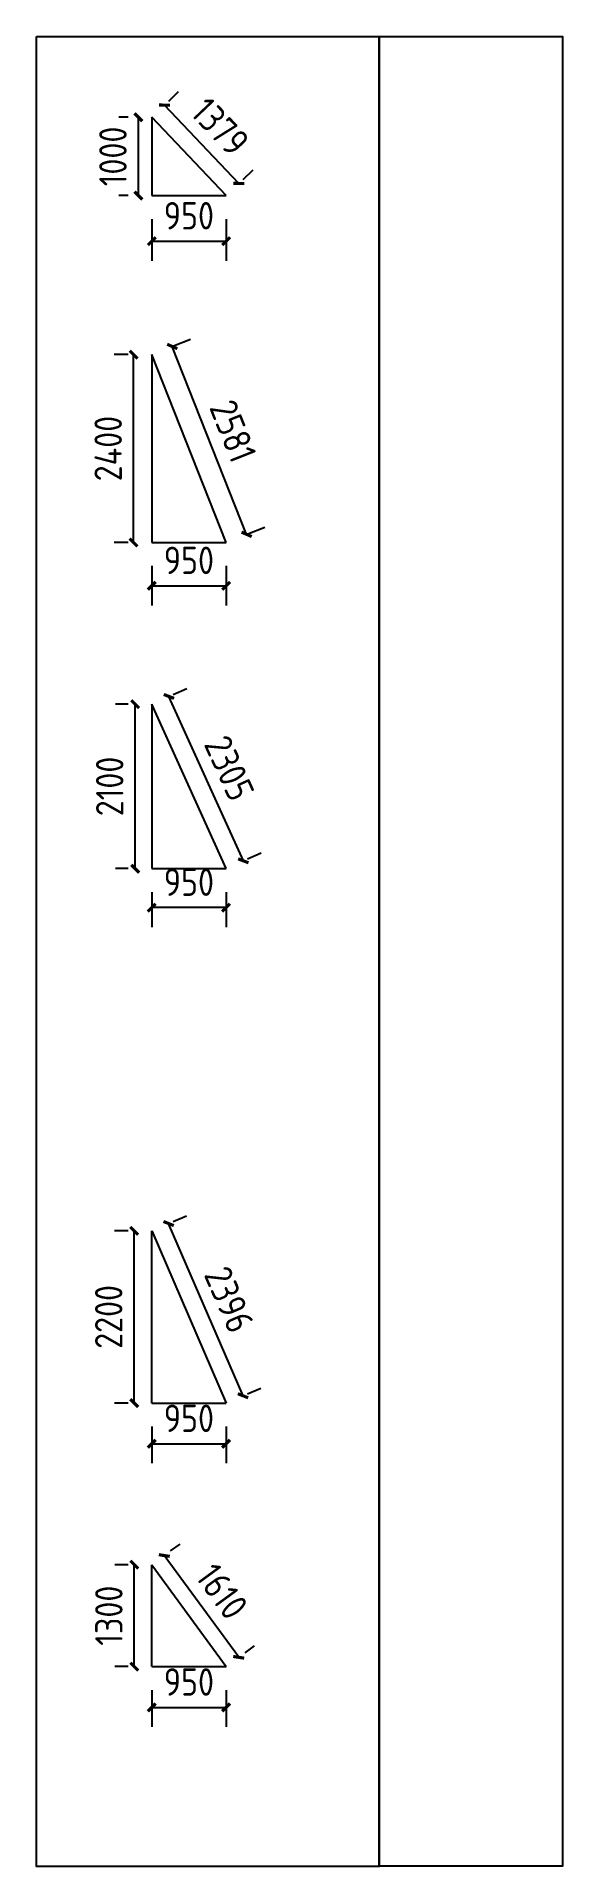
# Model space of a CAD drawing. Extents: x 533809 to 747315, y -17138 to 180511.
# Drawn here: x 650784 to 657498, y 53989 to 77362 of the extents above; entities that cross this region are included whole.
import ezdxf

# ---------------------------------------------------------------- set-up
doc = ezdxf.new("R2010")
doc.units = 0
doc.header["$LTSCALE"] = 1000
doc.header["$MEASUREMENT"] = 0
doc.styles.get("Standard").update_dxf_attribs({"font": 'gbenor.shx', "bigfont": 'gbcbig.shx'})
doc.dimstyles.get("Standard").update_dxf_attribs({"dimscale": 100, "dimtxt": 3.5, "dimasz": 1, "dimexe": 2.5, "dimexo": 3, "dimgap": 1.5, "dimtad": 1, "dimdec": 0, "dimzin": 0, "dimdsep": 46, "dimtxsty": 'Standard', "dimblk": 'ARCHTICK', "dimcen": 0.09, "dimadec": 0, "dimazin": 0, "dimtfac": 1, "dimtdec": 0, "dimtix": 1, "dimtmove": 2, "dimatfit": 3, "dimfxl": 1, "dimtolj": 1, "dimtzin": 0, "dimarcsym": 0})

msp = doc.modelspace()

# ---------------------------------------------------------------- blocks, each defined once
blk = doc.blocks.new('_ArchTick')
at = {"color": 0, "linetype": 'ByBlock', "const_width": 0.4}
blk.add_lwpolyline([(-0.5, -0.5), (0.5, 0.5)], dxfattribs=at)
blk = doc.blocks.new('*D2042')
at = {"color": 0, "lineweight": -2}
for p, q in [((651954, 76332), (651834, 76332)), ((652084, 75332), (652084, 76332)), ((651954, 75332), (651834, 75332))]:
    blk.add_line(p, q, dxfattribs=at)
at = {"layer": 'Defpoints', "color": 0}
for p in [(652084, 76332), (652254, 76332), (652254, 75332)]:
    blk.add_point(p, dxfattribs=at)
at = {"color": 0, "lineweight": -2, "xscale": 100, "yscale": 100, "zscale": 100}
for p, rotation in [((652084, 76332), 90), ((652084, 75332), 270)]:
    blk.add_blockref('_ArchTick', p, dxfattribs=dict(at, rotation=rotation))
at = {"color": 0, "insert": (651759, 75832), "char_height": 350, "attachment_point": 5, "rotation": 90}
blk.add_mtext('\\A1;1000', dxfattribs=at)
blk = doc.blocks.new('*D2043')
at = {"color": 0, "lineweight": -2}
for p, q in [((652254, 75032), (652254, 74499)), ((653204, 75032), (653204, 74499)), ((652254, 74749), (653204, 74749))]:
    blk.add_line(p, q, dxfattribs=at)
at = {"layer": 'Defpoints', "color": 0}
for p in [(652254, 75332), (653204, 75332), (653204, 74749)]:
    blk.add_point(p, dxfattribs=at)
at = {"color": 0, "lineweight": -2, "xscale": 100, "yscale": 100, "zscale": 100, "rotation": 180}
blk.add_blockref('_ArchTick', (652254, 74749), dxfattribs=at)
at = {"color": 0, "lineweight": -2, "xscale": 100, "yscale": 100, "zscale": 100}
blk.add_blockref('_ArchTick', (653204, 74749), dxfattribs=at)
at = {"color": 0, "insert": (652729, 75074), "char_height": 350, "attachment_point": 5}
blk.add_mtext('\\A1;950', dxfattribs=at)
blk = doc.blocks.new('*D2044')
at = {"color": 0, "lineweight": -2}
for p, q in [((653367, 75487), (652417, 76487)), ((652471, 76539), (652598, 76659)), ((653421, 75539), (653548, 75659))]:
    blk.add_line(p, q, dxfattribs=at)
at = {"layer": 'Defpoints', "color": 0}
for p in [(652417, 76487), (652254, 76332), (653204, 75332)]:
    blk.add_point(p, dxfattribs=at)
at = {"color": 0, "lineweight": -2, "xscale": 100, "yscale": 100, "zscale": 100}
for p, rotation in [((652417, 76487), 133.5311992856142), ((653367, 75487), 313.5311992856142)]:
    blk.add_blockref('_ArchTick', p, dxfattribs=dict(at, rotation=rotation))
at = {"color": 0, "insert": (653128, 76211), "char_height": 350, "attachment_point": 5, "rotation": 313.5312}
blk.add_mtext('\\A1;1379', dxfattribs=at)
blk = doc.blocks.new('*D2045')
at = {"color": 0, "lineweight": -2}
for p, q in [((651954, 73300), (651773, 73300)), ((652023, 70900), (652023, 73300)), ((651954, 70900), (651773, 70900))]:
    blk.add_line(p, q, dxfattribs=at)
at = {"layer": 'Defpoints', "color": 0}
for p in [(652023, 73300), (652254, 73300), (652254, 70900)]:
    blk.add_point(p, dxfattribs=at)
at = {"color": 0, "lineweight": -2, "xscale": 100, "yscale": 100, "zscale": 100}
for p, rotation in [((652023, 73300), 90), ((652023, 70900), 270)]:
    blk.add_blockref('_ArchTick', p, dxfattribs=dict(at, rotation=rotation))
at = {"color": 0, "insert": (651698, 72100), "char_height": 350, "attachment_point": 5, "rotation": 90}
blk.add_mtext('\\A1;2400', dxfattribs=at)
blk = doc.blocks.new('*D2046')
at = {"color": 0, "lineweight": -2}
for p, q in [((652254, 70600), (652254, 70097)), ((653204, 70600), (653204, 70097)), ((652254, 70347), (653204, 70347))]:
    blk.add_line(p, q, dxfattribs=at)
at = {"layer": 'Defpoints', "color": 0}
for p in [(652254, 70900), (653204, 70900), (653204, 70347)]:
    blk.add_point(p, dxfattribs=at)
at = {"color": 0, "lineweight": -2, "xscale": 100, "yscale": 100, "zscale": 100, "rotation": 180}
blk.add_blockref('_ArchTick', (652254, 70347), dxfattribs=at)
at = {"color": 0, "lineweight": -2, "xscale": 100, "yscale": 100, "zscale": 100}
blk.add_blockref('_ArchTick', (653204, 70347), dxfattribs=at)
at = {"color": 0, "insert": (652729, 70672), "char_height": 350, "attachment_point": 5}
blk.add_mtext('\\A1;950', dxfattribs=at)
blk = doc.blocks.new('*D2047')
at = {"color": 0, "lineweight": -2}
for p, q in [((653466, 71004), (652516, 73404)), ((652533, 73411), (652748, 73496)), ((653483, 71011), (653698, 71096))]:
    blk.add_line(p, q, dxfattribs=at)
at = {"layer": 'Defpoints', "color": 0}
for p in [(652516, 73404), (652254, 73300), (653204, 70900)]:
    blk.add_point(p, dxfattribs=at)
at = {"color": 0, "lineweight": -2, "xscale": 100, "yscale": 100, "zscale": 100}
for p, rotation in [((652516, 73404), 111.5953104489677), ((653466, 71004), 291.5953104489677)]:
    blk.add_blockref('_ArchTick', p, dxfattribs=dict(at, rotation=rotation))
at = {"color": 0, "insert": (653293, 72323), "char_height": 350, "attachment_point": 5, "rotation": 291.5953}
blk.add_mtext('\\A1;2581', dxfattribs=at)
blk = doc.blocks.new('*D2048')
at = {"color": 0, "lineweight": -2}
for p, q in [((651954, 68834), (651793, 68834)), ((652043, 66734), (652043, 68834)), ((651954, 66734), (651793, 66734))]:
    blk.add_line(p, q, dxfattribs=at)
at = {"layer": 'Defpoints', "color": 0}
for p in [(652043, 68834), (652254, 68834), (652254, 66734)]:
    blk.add_point(p, dxfattribs=at)
at = {"color": 0, "lineweight": -2, "xscale": 100, "yscale": 100, "zscale": 100}
for p, rotation in [((652043, 68834), 90), ((652043, 66734), 270)]:
    blk.add_blockref('_ArchTick', p, dxfattribs=dict(at, rotation=rotation))
at = {"color": 0, "insert": (651718, 67784), "char_height": 350, "attachment_point": 5, "rotation": 90}
blk.add_mtext('\\A1;2100', dxfattribs=at)
blk = doc.blocks.new('*D2049')
at = {"color": 0, "lineweight": -2}
for p, q in [((652254, 66434), (652254, 65986)), ((653204, 66434), (653204, 65986)), ((653204, 66236), (652254, 66236))]:
    blk.add_line(p, q, dxfattribs=at)
at = {"layer": 'Defpoints', "color": 0}
for p in [(652254, 66734), (653204, 66734), (652254, 66236)]:
    blk.add_point(p, dxfattribs=at)
at = {"color": 0, "lineweight": -2, "xscale": 100, "yscale": 100, "zscale": 100, "rotation": 180}
blk.add_blockref('_ArchTick', (652254, 66236), dxfattribs=at)
at = {"color": 0, "lineweight": -2, "xscale": 100, "yscale": 100, "zscale": 100}
blk.add_blockref('_ArchTick', (653204, 66236), dxfattribs=at)
at = {"color": 0, "insert": (652729, 66561), "char_height": 350, "attachment_point": 5}
blk.add_mtext('\\A1;950', dxfattribs=at)
blk = doc.blocks.new('*D2050')
at = {"color": 0, "lineweight": -2}
for p, q in [((652527, 68958), (652702, 69037)), ((653424, 66834), (652474, 68934)), ((653477, 66858), (653652, 66937))]:
    blk.add_line(p, q, dxfattribs=at)
at = {"layer": 'Defpoints', "color": 0}
for p in [(652254, 68834), (652474, 68934), (653204, 66734)]:
    blk.add_point(p, dxfattribs=at)
at = {"color": 0, "lineweight": -2, "xscale": 100, "yscale": 100, "zscale": 100}
for p, rotation in [((652474, 68934), 114.3410899366925), ((653424, 66834), 294.3410899366925)]:
    blk.add_blockref('_ArchTick', p, dxfattribs=dict(at, rotation=rotation))
at = {"color": 0, "insert": (653245, 68018), "char_height": 350, "attachment_point": 5, "rotation": 294.3411}
blk.add_mtext('\\A1;2305', dxfattribs=at)
blk = doc.blocks.new('*D2052')
at = {"color": 0, "lineweight": -2}
for p, q in [((652254, 59608), (652254, 59138)), ((653204, 59608), (653204, 59138)), ((652254, 59388), (653204, 59388))]:
    blk.add_line(p, q, dxfattribs=at)
at = {"layer": 'Defpoints', "color": 0}
for p in [(652254, 59908), (653204, 59908), (653204, 59388)]:
    blk.add_point(p, dxfattribs=at)
at = {"color": 0, "lineweight": -2, "xscale": 100, "yscale": 100, "zscale": 100, "rotation": 180}
blk.add_blockref('_ArchTick', (652254, 59388), dxfattribs=at)
at = {"color": 0, "lineweight": -2, "xscale": 100, "yscale": 100, "zscale": 100}
blk.add_blockref('_ArchTick', (653204, 59388), dxfattribs=at)
at = {"color": 0, "insert": (652729, 59713), "char_height": 350, "attachment_point": 5}
blk.add_mtext('\\A1;950', dxfattribs=at)
blk = doc.blocks.new('*D2055')
at = {"color": 0, "lineweight": -2}
for p, q in [((652254, 56242), (652254, 55770)), ((653204, 56242), (653204, 55770)), ((652254, 56020), (653204, 56020))]:
    blk.add_line(p, q, dxfattribs=at)
at = {"layer": 'Defpoints', "color": 0}
for p in [(652254, 56542), (653204, 56542), (653204, 56020)]:
    blk.add_point(p, dxfattribs=at)
at = {"color": 0, "lineweight": -2, "xscale": 100, "yscale": 100, "zscale": 100, "rotation": 180}
blk.add_blockref('_ArchTick', (652254, 56020), dxfattribs=at)
at = {"color": 0, "lineweight": -2, "xscale": 100, "yscale": 100, "zscale": 100}
blk.add_blockref('_ArchTick', (653204, 56020), dxfattribs=at)
at = {"color": 0, "insert": (652729, 56345), "char_height": 350, "attachment_point": 5}
blk.add_mtext('\\A1;950', dxfattribs=at)
blk = doc.blocks.new('*D2654')
at = {"color": 0, "lineweight": -2}
for p, q in [((651954, 62108), (651780, 62108)), ((652030, 59908), (652030, 62108)), ((651954, 59908), (651780, 59908))]:
    blk.add_line(p, q, dxfattribs=at)
at = {"layer": 'Defpoints', "color": 0}
for p in [(652030, 62108), (652254, 62108), (652254, 59908)]:
    blk.add_point(p, dxfattribs=at)
at = {"color": 0, "lineweight": -2, "xscale": 100, "yscale": 100, "zscale": 100}
for p, rotation in [((652030, 62108), 90), ((652030, 59908), 270)]:
    blk.add_blockref('_ArchTick', p, dxfattribs=dict(at, rotation=rotation))
at = {"color": 0, "insert": (651705, 61008), "char_height": 350, "attachment_point": 5, "rotation": 90}
blk.add_mtext('\\A1;2200', dxfattribs=at)
blk = doc.blocks.new('*D2655')
at = {"color": 0, "lineweight": -2}
for p, q in [((653420, 60001), (652470, 62201)), ((652529, 62227), (652699, 62300)), ((653479, 60027), (653649, 60100))]:
    blk.add_line(p, q, dxfattribs=at)
at = {"layer": 'Defpoints', "color": 0}
for p in [(652470, 62201), (652254, 62108), (653204, 59908)]:
    blk.add_point(p, dxfattribs=at)
at = {"color": 0, "lineweight": -2, "xscale": 100, "yscale": 100, "zscale": 100}
for p, rotation in [((652470, 62201), 113.355564859286), ((653420, 60001), 293.355564859286)]:
    blk.add_blockref('_ArchTick', p, dxfattribs=dict(at, rotation=rotation))
at = {"color": 0, "insert": (653243, 61230), "char_height": 350, "attachment_point": 5, "rotation": 293.3556}
blk.add_mtext('\\A1;2396', dxfattribs=at)
blk = doc.blocks.new('*D2656')
at = {"color": 0, "lineweight": -2}
for p, q in [((651954, 57842), (651782, 57842)), ((652032, 56542), (652032, 57842)), ((651954, 56542), (651782, 56542))]:
    blk.add_line(p, q, dxfattribs=at)
at = {"layer": 'Defpoints', "color": 0}
for p in [(652032, 57842), (652254, 57842), (652254, 56542)]:
    blk.add_point(p, dxfattribs=at)
at = {"color": 0, "lineweight": -2, "xscale": 100, "yscale": 100, "zscale": 100}
for p, rotation in [((652032, 57842), 90), ((652032, 56542), 270)]:
    blk.add_blockref('_ArchTick', p, dxfattribs=dict(at, rotation=rotation))
at = {"color": 0, "insert": (651707, 57192), "char_height": 350, "attachment_point": 5, "rotation": 90}
blk.add_mtext('\\A1;1300', dxfattribs=at)
blk = doc.blocks.new('*D2657')
at = {"color": 0, "lineweight": -2}
for p, q in [((652496, 58019), (652616, 58107)), ((653365, 56660), (652415, 57960)), ((653446, 56719), (653566, 56807))]:
    blk.add_line(p, q, dxfattribs=at)
at = {"layer": 'Defpoints', "color": 0}
for p in [(652254, 57842), (652415, 57960), (653204, 56542)]:
    blk.add_point(p, dxfattribs=at)
at = {"color": 0, "lineweight": -2, "xscale": 100, "yscale": 100, "zscale": 100}
for p, rotation in [((652415, 57960), 126.1581854398083), ((653365, 56660), 306.1581854398083)]:
    blk.add_blockref('_ArchTick', p, dxfattribs=dict(at, rotation=rotation))
at = {"color": 0, "insert": (653152, 57501), "char_height": 350, "attachment_point": 5, "rotation": 306.1582}
blk.add_mtext('\\A1;1610', dxfattribs=at)

# ---------------------------------------------------------------- dimensions: what is measured, and where the dimension line sits
for p1, p2, distance, picture, middle in [((653203.7, 75332.1), (652253.7, 76332.1), -225.3, '*D2044', (653127.7, 76211.1)), ((652253.7, 75332.1), (652253.7, 76332.1), 170.2, '*D2042', (651758.6, 75832.1)), ((652253.7, 75332.1), (653203.7, 75332.1), -582.9, '*D2043', (652728.7, 75074.2)), ((653203.7, 70900.1), (652253.7, 73300.1), -281.8, '*D2047', (653292.9, 72323.4)), ((652253.7, 70900.1), (652253.7, 73300.1), 230.8, '*D2045', (651698, 72100.1)), ((652253.7, 70900.1), (653203.7, 70900.1), -553.3, '*D2046', (652728.7, 70671.8)), ((653203.7, 66734.2), (652253.7, 68834.2), -242.1, '*D2050', (653245.4, 68017.9)), ((652253.7, 66734.2), (652253.7, 68834.2), 210.9, '*D2048', (651717.8, 67784.2)), ((653203.7, 66734.2), (652253.7, 66734.2), 498.4, '*D2049', (652728.7, 66560.8)), ((653203.7, 59907.9), (652253.7, 62107.9), -235.4, '*D2655', (653243.2, 61230.1)), ((652253.7, 59907.9), (652253.7, 62107.9), 223.7, '*D2654', (651705, 61007.9)), ((652253.7, 59907.9), (653203.7, 59907.9), -520.2, '*D2052', (652728.7, 59712.7)), ((653203.7, 56542.1), (652253.7, 57842.1), -199.1, '*D2657', (653151.9, 57501.3)), ((652253.7, 56542.1), (652253.7, 57842.1), 222.1, '*D2656', (651706.6, 57192.1)), ((652253.7, 56542.1), (653203.7, 56542.1), -522.4, '*D2055', (652728.7, 56344.7))]:
    dim = msp.add_aligned_dim(p1=p1, p2=p2, distance=distance, dimstyle='Standard')
    dim.commit()
    dim.dimension.update_dxf_attribs({"geometry": picture, "text_midpoint": middle})

# ---------------------------------------------------------------- linework, layer by layer
for p, q in [((652253.7, 76332.1), (652253.7, 75332.1)), ((653203.7, 75332.1), (652253.7, 76332.1)), ((652253.7, 75332.1), (653203.7, 75332.1)), ((652253.7, 73300.1), (652253.7, 70900.1)), ((653203.7, 70900.1), (652253.7, 73300.1)), ((652253.7, 70900.1), (653203.7, 70900.1)), ((652253.7, 68834.2), (652253.7, 66734.2)), ((653203.7, 66734.2), (652253.7, 68834.2)), ((652253.7, 66734.2), (653203.7, 66734.2)), ((652253.7, 59907.9), (652253.7, 62107.9)), ((652253.7, 62107.9), (653203.7, 59907.9)), ((652253.7, 59907.9), (653203.7, 59907.9)), ((652253.7, 56542.1), (652253.7, 57842.1)), ((652253.7, 57842.1), (653203.7, 56542.1)), ((652253.7, 56542.1), (653203.7, 56542.1))]:
    msp.add_line(p, q)
for points in [[(650784.1, 77362.3), (655157, 77362.3), (655157, 53989.2), (650784.1, 53989.2)], [(655157, 77362.3), (657498.3, 77362.3), (657498.3, 53991), (655157, 53991)]]:
    msp.add_lwpolyline(points, close=True)

msp.set_redraw_order([(e.dxf.handle, doc.entitydb.next_handle()) for e in msp.query("TEXT MTEXT ATTDEF DIMENSION ARC_DIMENSION")])  # texts and dimensions are drawn at this point

doc.saveas('drawing.dxf')
